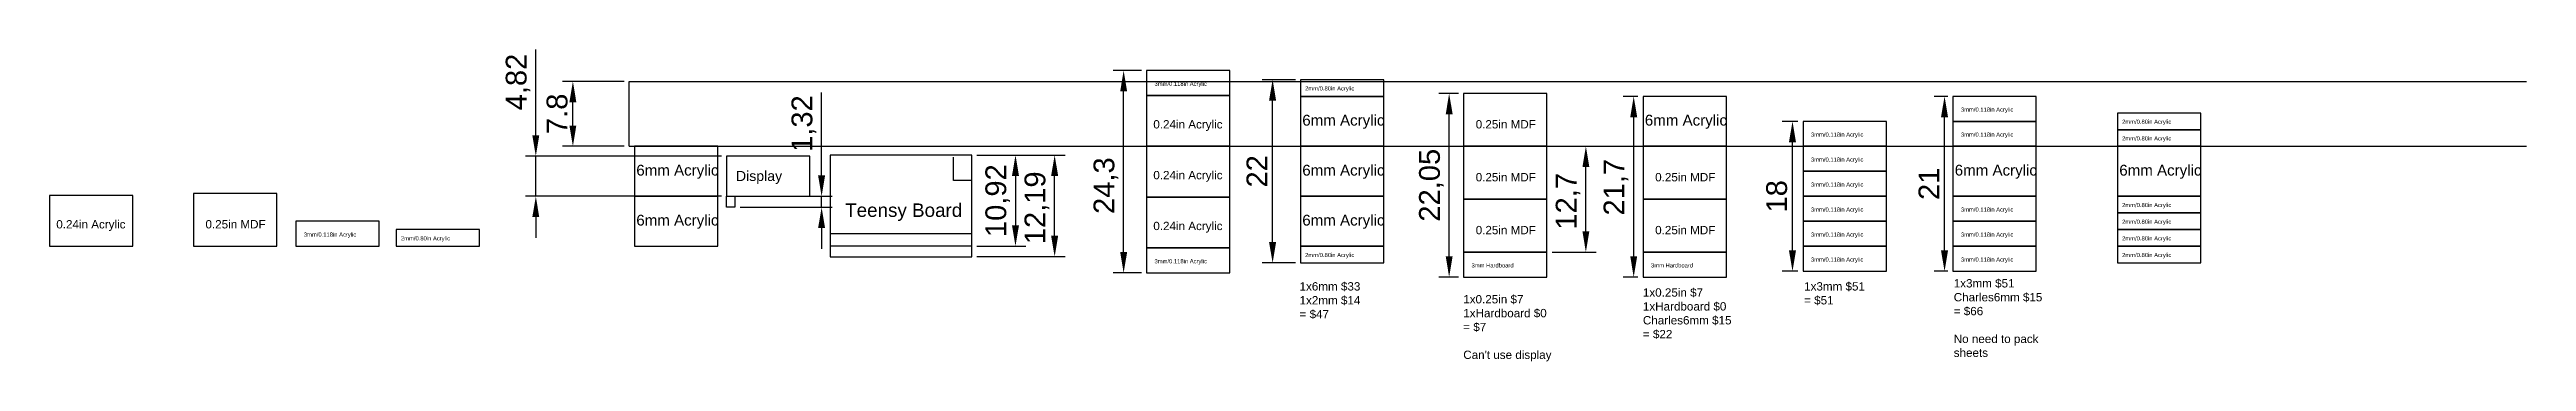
# Model space of a CAD drawing. Header units: millimetres. Extents: x -282 to 2657, y -14 to 2205.
# Drawn here: x -66.2 to 231.1, y -13.8 to 23.6 of the extents above; entities that cross this region are included whole.
import ezdxf

# ---------------------------------------------------------------- set-up
doc = ezdxf.new("R2010")
doc.units = ezdxf.units.MM
doc.layers.add('Guides', color=6, linetype='Continuous')
doc.styles.get("Standard").update_dxf_attribs({"font": 'Arial.ttf'})
doc.dimstyles.new('Annotative', dxfattribs={"dimscale": 0, "dimtxt": 2.5, "dimasz": 2.5, "dimexe": 1.25, "dimexo": 0.625, "dimtad": 1, "dimtxsty": 'Standard', "dimcen": 2.5, "dimadec": 0, "dimazin": 0, "dimtfac": 1, "dimtmove": 0, "dimatfit": 3, "dimfxl": 1, "dimarcsym": 0})
doc.dimstyles.new('ISO-25', dxfattribs={"dimtxt": 2.5, "dimasz": 2.5, "dimexe": 1.25, "dimexo": 0.625, "dimtad": 1, "dimtxsty": 'Standard', "dimcen": 2.5, "dimadec": 0, "dimazin": 0, "dimtfac": 1, "dimtmove": 0, "dimatfit": 3, "dimfxl": 1, "dimarcsym": 0})

msp = doc.modelspace()

# ---------------------------------------------------------------- texts
for s, height, p in [('3mm/0.118in Acrylic', 0.5, (66.408, 19.259)), ('2mm/0.80in Acrylic', 0.5, (84.486, 18.704)), ('0.24in Acrylic', 1, (66.264, 14.145)), ('6mm Acrylic', 1.29701, (84.144, 14.491)), ('0.25in MDF', 1, (104.959, 14.147)), ('6mm Acrylic', 1.29701, (125.258, 14.491)), ('3mm/0.118in Acrylic', 0.5, (163.2, 16.159)), ('2mm/0.80in Acrylic', 0.5, (182.546, 14.704)), ('3mm/0.118in Acrylic', 0.5, (145.199, 13.159)), ('3mm/0.118in Acrylic', 0.5, (163.2, 13.159)), ('2mm/0.80in Acrylic', 0.5, (182.546, 12.704)), ('6mm Acrylic', 1.29701, (4.211, 8.491)), ('Display', 1.2105, (16.168, 7.838)), ('0.24in Acrylic', 1, (66.264, 8.045)), ('6mm Acrylic', 1.29701, (84.144, 8.491)), ('3mm/0.118in Acrylic', 0.5, (145.199, 10.159)), ('6mm Acrylic', 1.29701, (162.456, 8.491)), ('6mm Acrylic', 1.29701, (182.204, 8.491)), ('0.25in MDF', 1, (104.959, 7.797)), ('0.25in MDF', 1, (126.5, 7.797)), ('3mm/0.118in Acrylic', 0.5, (145.199, 7.159)), ('0.24in Acrylic', 1, (-65.407, 2.145)), ('0.25in MDF', 1, (-47.5, 2.147)), ('6mm Acrylic', 1.29701, (4.211, 2.491)), ('Teensy Board', 1.61557, (29.279, 3.53)), ('0.24in Acrylic', 1, (66.264, 1.945)), ('6mm Acrylic', 1.29701, (84.144, 2.491)), ('3mm/0.118in Acrylic', 0.5, (145.199, 4.159)), ('3mm/0.118in Acrylic', 0.5, (163.2, 4.159)), ('2mm/0.80in Acrylic', 0.5, (182.546, 4.704)), ('2mm/0.80in Acrylic', 0.5, (182.546, 2.704)), ('3mm/0.118in Acrylic', 0.5, (-35.692, 1.159)), ('2mm/0.80in Acrylic', 0.5, (-24.041, 0.704)), ('0.25in MDF', 1, (104.959, 1.447)), ('0.25in MDF', 1, (126.5, 1.447)), ('3mm/0.118in Acrylic', 0.5, (145.199, 1.159)), ('3mm/0.118in Acrylic', 0.5, (163.2, 1.159)), ('2mm/0.80in Acrylic', 0.5, (182.546, 0.704)), ('3mm/0.118in Acrylic', 0.5, (66.408, -2.041)), ('2mm/0.80in Acrylic', 0.5, (84.486, -1.296)), ('3mm Hardboard', 0.5, (104.46, -2.541)), ('3mm Hardboard', 0.5, (126.001, -2.541)), ('3mm/0.118in Acrylic', 0.5, (145.199, -1.841)), ('3mm/0.118in Acrylic', 0.5, (163.2, -1.841)), ('2mm/0.80in Acrylic', 0.5, (182.546, -1.296))]:
    msp.add_text(s, height=height).set_placement(p)
at = {"char_height": 1, "attachment_point": 1}
for s, width, insert in [('1x6mm $33\\P1x2mm $14\\P= $47', 10.00784, (83.817, -4.308)), ("1x0.25in $7\\P1xHardboard $0\\P= $7\\P\\PCan't use display", 11.18523, (103.465, -5.852)), ('1x0.25in $7\\P1xHardboard $0\\PCharles6mm $15\\P= $22', 11.40599, (125.026, -5.043)), ('1x3mm $51\\P= $51', 11.11165, (144.379, -4.308)), ('1x3mm $51\\PCharles6mm $15\\P= $66\\P\\PNo need to pack sheets', 11.84752, (162.335, -3.94))]:
    msp.add_mtext_dynamic_manual_height_columns(s, width=width, gutter_width=2.5, heights=[0], dxfattribs=dict(at, insert=insert))

# ---------------------------------------------------------------- blocks, each defined once
blk = doc.blocks.new('*D1')
at = {"color": 0, "lineweight": -2, "transparency": 16777216}
for p, q in [((2.74, 19.8), (-4.65, 19.8)), ((-3.4, 14.5), (-3.4, 17.3)), ((2.74, 12), (-4.65, 12))]:
    blk.add_line(p, q, dxfattribs=at)
at = {"color": 0, "transparency": 16777216}
for points in [[(-3.82, 17.3), (-2.99, 17.3), (-3.4, 19.8)], [(-3.82, 14.5), (-2.99, 14.5), (-3.4, 12)]]:
    blk.add_solid(points, dxfattribs=at)
at = {"layer": 'Defpoints', "color": 0, "transparency": 16777216}
for p in [(-3.4, 19.8), (3.37, 19.8), (3.37, 12)]:
    blk.add_point(p, dxfattribs=at)
at = {"color": 0, "transparency": 16777216, "insert": (-5.29, 15.9), "char_height": 2.5, "attachment_point": 5, "rotation": 90}
blk.add_mtext('7.8', dxfattribs=at)
blk = doc.blocks.new('*D2')
at = {"color": 0, "lineweight": -2, "transparency": 16777216}
for p, q in [((-7.85, 13.32), (-7.85, 23.62)), ((14.42, 10.82), (-9.1, 10.82)), ((-7.85, 6), (-7.85, 10.82)), ((14.42, 6), (-9.1, 6)), ((-7.85, 3.5), (-7.85, 1))]:
    blk.add_line(p, q, dxfattribs=at)
at = {"color": 0, "transparency": 16777216}
for points in [[(-8.27, 13.32), (-7.44, 13.32), (-7.85, 10.82)], [(-8.27, 3.5), (-7.44, 3.5), (-7.85, 6)]]:
    blk.add_solid(points, dxfattribs=at)
at = {"layer": 'Defpoints', "color": 0, "transparency": 16777216}
for p in [(-7.85, 10.82), (15.05, 10.82), (15.05, 6)]:
    blk.add_point(p, dxfattribs=at)
at = {"color": 0, "transparency": 16777216, "insert": (-9.98, 19.72), "char_height": 2.5, "attachment_point": 5, "rotation": 90}
blk.add_mtext('4,82', dxfattribs=at)
blk = doc.blocks.new('*D3')
at = {"color": 0, "lineweight": -2, "transparency": 16777216}
for p, q in [((45.1, 10.95), (50.97, 10.95)), ((49.72, 8.45), (49.72, 2.52)), ((45.1, 0.02), (50.97, 0.02))]:
    blk.add_line(p, q, dxfattribs=at)
at = {"color": 0, "transparency": 16777216}
for points in [[(49.3, 8.45), (50.14, 8.45), (49.72, 10.95)], [(49.3, 2.52), (50.14, 2.52), (49.72, 0.02)]]:
    blk.add_solid(points, dxfattribs=at)
at = {"layer": 'Defpoints', "color": 0, "transparency": 16777216}
for p in [(44.48, 10.95), (44.48, 0.02), (49.72, 0.02)]:
    blk.add_point(p, dxfattribs=at)
at = {"color": 0, "transparency": 16777216, "insert": (47.59, 5.48), "char_height": 2.5, "attachment_point": 5, "rotation": 90}
blk.add_mtext('10,92', dxfattribs=at)
blk = doc.blocks.new('*D4')
at = {"color": 0, "lineweight": -2, "transparency": 16777216}
for p, q in [((45.1, 10.95), (55.67, 10.95)), ((54.42, 1.26), (54.42, 8.45)), ((45.1, -1.24), (55.67, -1.24))]:
    blk.add_line(p, q, dxfattribs=at)
at = {"color": 0, "transparency": 16777216}
for points in [[(54, 8.45), (54.84, 8.45), (54.42, 10.95)], [(54, 1.26), (54.84, 1.26), (54.42, -1.24)]]:
    blk.add_solid(points, dxfattribs=at)
at = {"layer": 'Defpoints', "color": 0, "transparency": 16777216}
for p in [(44.48, 10.95), (54.42, 10.95), (44.48, -1.24)]:
    blk.add_point(p, dxfattribs=at)
at = {"color": 0, "transparency": 16777216, "insert": (52.29, 4.62), "char_height": 2.5, "attachment_point": 5, "rotation": 90}
blk.add_mtext('12,19', dxfattribs=at)
blk = doc.blocks.new('*D5')
at = {"color": 0, "lineweight": -2, "transparency": 16777216}
for p, q in [((26.45, 8.5), (26.45, 18.46)), ((16.67, 6), (27.7, 6)), ((26.45, 4.68), (26.45, 6)), ((16.67, 4.68), (27.7, 4.68)), ((26.45, 2.18), (26.45, -0.32))]:
    blk.add_line(p, q, dxfattribs=at)
at = {"color": 0, "transparency": 16777216}
for points in [[(26.03, 8.5), (26.87, 8.5), (26.45, 6)], [(26.03, 2.18), (26.87, 2.18), (26.45, 4.68)]]:
    blk.add_solid(points, dxfattribs=at)
at = {"layer": 'Defpoints', "color": 0, "transparency": 16777216}
for p in [(16.05, 6), (26.45, 6), (16.05, 4.68)]:
    blk.add_point(p, dxfattribs=at)
at = {"color": 0, "transparency": 16777216, "insert": (24.32, 14.73), "char_height": 2.5, "attachment_point": 5, "rotation": 90}
blk.add_mtext('1,32', dxfattribs=at)
blk = doc.blocks.new('*D7')
at = {"color": 0, "lineweight": -2, "transparency": 16777216}
for p, q in [((102.88, 18.35), (100.52, 18.35)), ((101.77, -1.2), (101.77, 15.85)), ((102.88, -3.7), (100.52, -3.7))]:
    blk.add_line(p, q, dxfattribs=at)
at = {"color": 0, "transparency": 16777216}
for points in [[(101.36, 15.85), (102.19, 15.85), (101.77, 18.35)], [(101.36, -1.2), (102.19, -1.2), (101.77, -3.7)]]:
    blk.add_solid(points, dxfattribs=at)
at = {"layer": 'Defpoints', "color": 0, "transparency": 16777216}
for p in [(101.77, 18.35), (103.51, 18.35), (103.51, -3.7)]:
    blk.add_point(p, dxfattribs=at)
at = {"color": 0, "transparency": 16777216, "insert": (99.64, 7.33), "char_height": 2.5, "attachment_point": 5, "rotation": 90}
blk.add_mtext('22,05', dxfattribs=at)
blk = doc.blocks.new('*D8')
at = {"color": 0, "lineweight": -2, "transparency": 16777216}
for p, q in [((83.31, 20), (79.33, 20)), ((80.58, 0.5), (80.58, 17.5)), ((83.31, -2), (79.33, -2))]:
    blk.add_line(p, q, dxfattribs=at)
at = {"color": 0, "transparency": 16777216}
for points in [[(80.16, 17.5), (81, 17.5), (80.58, 20)], [(80.16, 0.5), (81, 0.5), (80.58, -2)]]:
    blk.add_solid(points, dxfattribs=at)
at = {"layer": 'Defpoints', "color": 0, "transparency": 16777216}
for p in [(80.58, 20), (83.93, 20), (83.93, -2)]:
    blk.add_point(p, dxfattribs=at)
at = {"color": 0, "transparency": 16777216, "insert": (78.7, 9), "char_height": 2.5, "attachment_point": 5, "rotation": 90}
blk.add_mtext('22', dxfattribs=at)
blk = doc.blocks.new('*D9')
at = {"color": 0, "lineweight": -2, "transparency": 16777216}
for p, q in [((124.42, 18), (122.67, 18)), ((123.92, -1.2), (123.92, 15.5)), ((124.42, -3.7), (122.67, -3.7))]:
    blk.add_line(p, q, dxfattribs=at)
at = {"color": 0, "transparency": 16777216}
for points in [[(123.51, 15.5), (124.34, 15.5), (123.92, 18)], [(123.51, -1.2), (124.34, -1.2), (123.92, -3.7)]]:
    blk.add_solid(points, dxfattribs=at)
at = {"layer": 'Defpoints', "color": 0, "transparency": 16777216}
for p in [(123.92, 18), (125.05, 18), (125.05, -3.7)]:
    blk.add_point(p, dxfattribs=at)
at = {"color": 0, "transparency": 16777216, "insert": (121.79, 7.09), "char_height": 2.5, "attachment_point": 5, "rotation": 90}
blk.add_mtext('21,7', dxfattribs=at)
blk = doc.blocks.new('*D10')
at = {"color": 0, "lineweight": -2, "transparency": 16777216}
for p, q in [((143.62, 15), (141.73, 15)), ((142.98, -0.5), (142.98, 12.5)), ((143.62, -3), (141.73, -3))]:
    blk.add_line(p, q, dxfattribs=at)
at = {"color": 0, "transparency": 16777216}
for points in [[(142.56, 12.5), (143.4, 12.5), (142.98, 15)], [(142.56, -0.5), (143.4, -0.5), (142.98, -3)]]:
    blk.add_solid(points, dxfattribs=at)
at = {"layer": 'Defpoints', "color": 0, "transparency": 16777216}
for p in [(142.98, 15), (144.25, 15), (144.25, -3)]:
    blk.add_point(p, dxfattribs=at)
at = {"color": 0, "transparency": 16777216, "insert": (141.09, 6), "char_height": 2.5, "attachment_point": 5, "rotation": 90}
blk.add_mtext('18', dxfattribs=at)
blk = doc.blocks.new('*D11')
at = {"color": 0, "lineweight": -2, "transparency": 16777216}
for p, q in [((161.62, 18), (159.98, 18)), ((161.23, -0.5), (161.23, 15.5)), ((161.62, -3), (159.98, -3))]:
    blk.add_line(p, q, dxfattribs=at)
at = {"color": 0, "transparency": 16777216}
for points in [[(160.81, 15.5), (161.65, 15.5), (161.23, 18)], [(160.81, -0.5), (161.65, -0.5), (161.23, -3)]]:
    blk.add_solid(points, dxfattribs=at)
at = {"layer": 'Defpoints', "color": 0, "transparency": 16777216}
for p in [(161.23, 18), (162.25, 18), (162.25, -3)]:
    blk.add_point(p, dxfattribs=at)
at = {"color": 0, "transparency": 16777216, "insert": (159.36, 7.5), "char_height": 2.5, "attachment_point": 5, "rotation": 90}
blk.add_mtext('21', dxfattribs=at)
blk = doc.blocks.new('*D12')
at = {"color": 0, "lineweight": -2, "transparency": 16777216}
for p, q in [((114.13, 12), (119.43, 12)), ((118.18, 1.8), (118.18, 9.5)), ((114.13, -0.7), (119.43, -0.7))]:
    blk.add_line(p, q, dxfattribs=at)
at = {"color": 0, "transparency": 16777216}
for points in [[(117.77, 9.5), (118.6, 9.5), (118.18, 12)], [(117.77, 1.8), (118.6, 1.8), (118.18, -0.7)]]:
    blk.add_solid(points, dxfattribs=at)
at = {"layer": 'Defpoints', "color": 0, "transparency": 16777216}
for p in [(113.51, 12), (118.18, 12), (113.51, -0.7)]:
    blk.add_point(p, dxfattribs=at)
at = {"color": 0, "transparency": 16777216, "insert": (116.05, 5.4), "char_height": 2.5, "attachment_point": 5, "rotation": 90}
blk.add_mtext('12,7', dxfattribs=at)
blk = doc.blocks.new('*D24')
at = {"color": 0, "lineweight": -2, "transparency": 16777216}
for p, q in [((64.83, 21.1), (61.45, 21.1)), ((62.7, -0.7), (62.7, 18.6)), ((64.83, -3.2), (61.45, -3.2))]:
    blk.add_line(p, q, dxfattribs=at)
at = {"color": 0, "transparency": 16777216}
for points in [[(62.29, 18.6), (63.12, 18.6), (62.7, 21.1)], [(62.29, -0.7), (63.12, -0.7), (62.7, -3.2)]]:
    blk.add_solid(points, dxfattribs=at)
at = {"layer": 'Defpoints', "color": 0, "transparency": 16777216}
for p in [(62.7, 21.1), (65.45, 21.1), (65.45, -3.2)]:
    blk.add_point(p, dxfattribs=at)
at = {"color": 0, "transparency": 16777216, "insert": (60.57, 7.28), "char_height": 2.5, "attachment_point": 5, "rotation": 90}
blk.add_mtext('24,3', dxfattribs=at)

# ---------------------------------------------------------------- dimensions: what is measured, and where the dimension line sits
for base, p1, p2, picture, middle in [((-7.852, 10.82), (15.046, 6), (15.046, 10.82), '*D2', (-9.982, 19.719)), ((26.451, 6), (16.046, 4.68), (16.046, 6), '*D5', (24.32, 14.729)), ((80.579, 20), (83.933, -2), (83.933, 20), '*D8', (78.704, 9)), ((101.772, 18.35), (103.506, -3.7), (103.506, 18.35), '*D7', (99.642, 7.325)), ((161.231, 18), (162.245, -3), (162.245, 18), '*D11', (159.356, 7.5)), ((142.981, 15), (144.245, -3), (144.245, 15), '*D10', (141.089, 6))]:
    dim = msp.add_linear_dim(base=base, p1=p1, p2=p2, angle=90, dimstyle='ISO-25')
    dim.commit()
    dim.dimension.update_dxf_attribs({"geometry": picture, "text_midpoint": middle})
for base, p1, p2, picture, middle in [((62.703, 21.1), (65.453, -3.2), (65.453, 21.1), '*D24', (62.703, 7.281)), ((123.922, 18), (125.047, -3.7), (125.047, 18), '*D9', (123.922, 7.094)), ((118.182, 12), (113.506, -0.7), (113.506, 12), '*D12', (118.182, 5.402)), ((49.72, 0.022), (44.479, 10.945), (44.479, 0.022), '*D3', (49.72, 5.484)), ((54.42, 10.945), (44.479, -1.245), (44.479, 10.945), '*D4', (54.42, 4.618))]:
    dim = msp.add_linear_dim(base=base, p1=p1, p2=p2, angle=90, dimstyle='ISO-25')
    dim.commit()
    dim.dimension.update_dxf_attribs({"geometry": picture, "text_midpoint": middle, "dimtype": 160})
dim = msp.add_linear_dim(base=(-3.402, 19.8), p1=(3.368, 12), p2=(3.368, 19.8), angle=90, dimstyle='Annotative', override={"dimdsep": 46})
dim.commit()
dim.dimension.update_dxf_attribs({"geometry": '*D1', "text_midpoint": (-5.294, 15.9)})

# ---------------------------------------------------------------- linework, layer by layer
for p, q in [((3.368, 12), (3.368, 19.8)), ((42.298, 7.905), (42.298, 10.695)), ((44.479, 7.905), (42.298, 7.905)), ((27.479, 1.555), (44.479, 1.555)), ((44.479, 0.022), (27.479, 0.022))]:
    msp.add_line(p, q)
for points in [[(65.453, 18.1), (75.453, 18.1), (75.453, 21.1), (65.453, 21.1)], [(65.453, 12), (75.453, 12), (75.453, 18.1), (65.453, 18.1)], [(83.933, 18), (93.933, 18), (93.933, 20), (83.933, 20)], [(83.933, 12), (93.933, 12), (93.933, 18), (83.933, 18)], [(103.506, 12), (113.506, 12), (113.506, 18.35), (103.506, 18.35)], [(125.047, 12), (135.047, 12), (135.047, 18), (125.047, 18)], [(162.245, 15), (172.245, 15), (172.245, 18), (162.245, 18)], [(144.245, 12), (154.245, 12), (154.245, 15), (144.245, 15)], [(162.245, 12), (172.245, 12), (172.245, 15), (162.245, 15)], [(181.994, 14), (191.994, 14), (191.994, 16), (181.994, 16)], [(4, 6), (14, 6), (14, 12), (4, 12)], [(65.453, 5.9), (75.453, 5.9), (75.453, 12), (65.453, 12)], [(83.933, 6), (93.933, 6), (93.933, 12), (83.933, 12)], [(103.506, 5.65), (113.506, 5.65), (113.506, 12), (103.506, 12)], [(125.047, 5.65), (135.047, 5.65), (135.047, 12), (125.047, 12)], [(144.245, 9), (154.245, 9), (154.245, 12), (144.245, 12)], [(162.245, 6), (172.245, 6), (172.245, 12), (162.245, 12)], [(181.994, 12), (191.994, 12), (191.994, 14), (181.994, 14)], [(181.994, 6), (191.994, 6), (191.994, 12), (181.994, 12)], [(15.046, 6), (25.046, 6), (25.046, 10.82), (15.046, 10.82)], [(27.479, -1.245), (44.479, -1.245), (44.479, 10.945), (27.479, 10.945)], [(144.245, 6), (154.245, 6), (154.245, 9), (144.245, 9)], [(-66.217, 0), (-56.217, 0), (-56.217, 6.1), (-66.217, 6.1)], [(-48.953, 0), (-38.953, 0), (-38.953, 6.35), (-48.953, 6.35)], [(4, 0), (14, 0), (14, 6), (4, 6)], [(15.046, 6), (16.046, 6), (16.046, 4.68), (15.046, 4.68)], [(83.933, 0), (93.933, 0), (93.933, 6), (83.933, 6)], [(144.245, 3), (154.245, 3), (154.245, 6), (144.245, 6)], [(162.245, 3), (172.245, 3), (172.245, 6), (162.245, 6)], [(181.994, 4), (191.994, 4), (191.994, 6), (181.994, 6)], [(-36.647, 0), (-26.646, 0), (-26.646, 3), (-36.647, 3)], [(65.453, -0.2), (75.453, -0.2), (75.453, 5.9), (65.453, 5.9)], [(103.506, -0.7), (113.506, -0.7), (113.506, 5.65), (103.506, 5.65)], [(125.047, -0.7), (135.047, -0.7), (135.047, 5.65), (125.047, 5.65)], [(144.245, 0), (154.245, 0), (154.245, 3), (144.245, 3)], [(162.245, 0), (172.245, 0), (172.245, 3), (162.245, 3)], [(181.994, 2), (191.994, 2), (191.994, 4), (181.994, 4)], [(-24.594, 0), (-14.594, 0), (-14.594, 2), (-24.594, 2)], [(181.994, 0), (191.994, 0), (191.994, 2), (181.994, 2)], [(65.453, -3.2), (75.453, -3.2), (75.453, -0.2), (65.453, -0.2)], [(83.933, -2), (93.933, -2), (93.933, 0), (83.933, 0)], [(103.506, -3.7), (113.506, -3.7), (113.506, -0.7), (103.506, -0.7)], [(125.047, -3.7), (135.047, -3.7), (135.047, -0.7), (125.047, -0.7)], [(144.245, -3), (154.245, -3), (154.245, 0), (144.245, 0)], [(162.245, -3), (172.245, -3), (172.245, 0), (162.245, 0)], [(181.994, -2), (191.994, -2), (191.994, 0), (181.994, 0)]]:
    msp.add_lwpolyline(points, close=True)
at = {"layer": 'Guides'}
for p, q in [((3.368, 19.8), (231.075, 19.8)), ((3.368, 12), (231.075, 12))]:
    msp.add_line(p, q, dxfattribs=at)

msp.set_redraw_order([(e.dxf.handle, doc.entitydb.next_handle()) for e in msp.query("TEXT MTEXT ATTDEF DIMENSION ARC_DIMENSION")])  # texts and dimensions are drawn at this point

doc.saveas('drawing.dxf')
